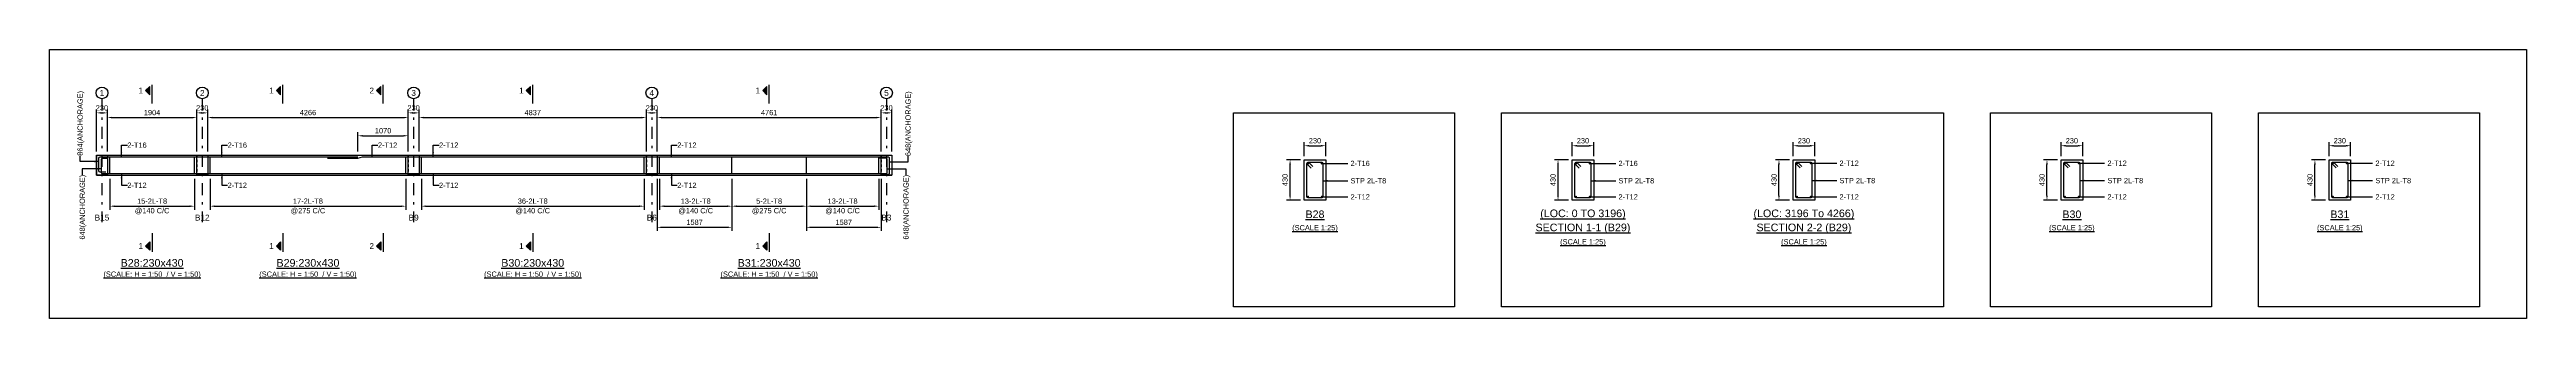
# Model space of a CAD drawing. Header units: inches. Extents: x -2000 to 103376, y -209440 to 3300.
# Drawn here: x -2000 to 103376, y -209440 to -197980 of the extents above; entities that cross this region are included whole.
import ezdxf
from ezdxf.enums import TextEntityAlignment as Align

# ---------------------------------------------------------------- set-up
doc = ezdxf.new("R2010")
doc.units = ezdxf.units.IN
doc.header["$LTSCALE"] = 1000
doc.header["$MEASUREMENT"] = 0
doc.linetypes.add('SCCenter', pattern=[1.2, 0.5, -0.3, 0.1, -0.3])
doc.linetypes.add('SCHidden', pattern=[0.2, 0.1, -0.1])
for name, color, linetype in [('Concrete Line', 2, 'Continuous'), ('Dimension', 31, 'Continuous'), ('Grid', 8, 'Continuous'), ('Labels', 4, 'Continuous'), ('Labels_Support', 4, 'Continuous'), ('Link', 225, 'Continuous'), ('Reinforcement', 4, 'Continuous'), ('Schedule Border', 60, 'Continuous'), ('Section Mark', 5, 'Continuous'), ('Solid', 25, 'Continuous'), ('Text', 31, 'Continuous'), ('Text_Scale', 31, 'Continuous')]:
    doc.layers.add(name, color=color, linetype=linetype)
doc.styles.add('SC-SansSerif', font='SansSerif')
doc.styles.get("Standard").update_dxf_attribs({"font": 'txt.shx'})
doc.dimstyles.new('SCBBSDimStyl', dxfattribs={"dimtxt": 225, "dimasz": 200, "dimexe": 150, "dimexo": 150, "dimgap": 100, "dimtad": 1, "dimtoh": 1, "dimdec": 0, "dimzin": 0, "dimdsep": 46, "dimtxsty": 'SC-SansSerif', "dimcen": 0.09, "dimclrd": 8, "dimclre": 8, "dimclrt": 31, "dimadec": 0, "dimazin": 0, "dimtfac": 1, "dimtdec": 0, "dimtix": 1, "dimtofl": 0, "dimtmove": 0, "dimatfit": 3, "dimfxl": 1, "dimtolj": 1, "dimtzin": 0, "dimarcsym": 0})
doc.dimstyles.get("Standard").update_dxf_attribs({"dimtxt": 0.18, "dimasz": 200, "dimexe": 0.18, "dimexo": 0.0625, "dimgap": 0.09, "dimtad": 0, "dimtih": 1, "dimtoh": 1, "dimdec": 4, "dimzin": 0, "dimdsep": 46, "dimtxsty": 'Standard', "dimcen": 0.09, "dimadec": 0, "dimazin": 0, "dimtfac": 1, "dimtdec": 4, "dimtofl": 0, "dimtmove": 0, "dimatfit": 3, "dimfxl": 1, "dimtolj": 1, "dimtzin": 0, "dimarcsym": 0})

# ---------------------------------------------------------------- blocks, each defined once
blk = doc.blocks.new('*D153')
at = {"color": 8, "linetype": 'ByBlock', "lineweight": -2}
for p, q in [((560, -203490), (560, -204805)), ((4168, -203490), (4168, -204805)), ((760, -204655), (3968, -204655))]:
    blk.add_line(p, q, dxfattribs=at)
at = {"color": 8}
for points in [[(560, -204655), (760, -204622), (760, -204688)], [(4168, -204655), (3968, -204688), (3968, -204622)]]:
    blk.add_solid(points, dxfattribs=at)
at = {"layer": 'DEFPOINTS', "color": 31}
for p in [(560, -203340), (4168, -203340), (560, -204655)]:
    blk.add_point(p, dxfattribs=at)
at = {"color": 31, "char_height": 225, "attachment_point": 5, "style": 'SC-SansSerif'}
for s, insert in [('\\A1;15-2L-T8', (2364, -204442)), ('\\A1;@140 C/C', (2364, -204868))]:
    blk.add_mtext(s, dxfattribs=dict(at, insert=insert))
blk = doc.blocks.new('*D154')
at = {"color": 8, "linetype": 'ByBlock', "lineweight": -2}
for p, q in [((4828, -203490), (4828, -204805)), ((13160, -203490), (13160, -204805)), ((5028, -204655), (12960, -204655))]:
    blk.add_line(p, q, dxfattribs=at)
at = {"color": 8}
for points in [[(4828, -204655), (5028, -204622), (5028, -204688)], [(13160, -204655), (12960, -204688), (12960, -204622)]]:
    blk.add_solid(points, dxfattribs=at)
at = {"layer": 'DEFPOINTS', "color": 31}
for p in [(4828, -203340), (13160, -203340), (4828, -204655)]:
    blk.add_point(p, dxfattribs=at)
at = {"color": 31, "char_height": 225, "attachment_point": 5, "style": 'SC-SansSerif'}
for s, insert in [('\\A1;17-2L-T8', (8994, -204442)), ('\\A1;@275 C/C', (8994, -204868))]:
    blk.add_mtext(s, dxfattribs=dict(at, insert=insert))
blk = doc.blocks.new('*D155')
at = {"color": 8, "linetype": 'ByBlock', "lineweight": -2}
for p, q in [((13820, -203490), (13820, -204805)), ((23294, -203490), (23294, -204805)), ((14020, -204655), (23094, -204655))]:
    blk.add_line(p, q, dxfattribs=at)
at = {"color": 8}
for points in [[(13820, -204655), (14020, -204622), (14020, -204688)], [(23294, -204655), (23094, -204688), (23094, -204622)]]:
    blk.add_solid(points, dxfattribs=at)
at = {"layer": 'DEFPOINTS', "color": 31}
for p in [(13820, -203340), (23294, -203340), (13820, -204655)]:
    blk.add_point(p, dxfattribs=at)
at = {"color": 31, "char_height": 225, "attachment_point": 5, "style": 'SC-SansSerif'}
for s, insert in [('\\A1;36-2L-T8', (18557, -204442)), ('\\A1;@140 C/C', (18557, -204868))]:
    blk.add_mtext(s, dxfattribs=dict(at, insert=insert))
blk = doc.blocks.new('*D156')
at = {"color": 8, "linetype": 'ByBlock', "lineweight": -2}
for p, q in [((23954, -203490), (23954, -204805)), ((27028, -203490), (27028, -204805)), ((24154, -204655), (26828, -204655))]:
    blk.add_line(p, q, dxfattribs=at)
at = {"color": 8}
for points in [[(23954, -204655), (24154, -204622), (24154, -204688)], [(27028, -204655), (26828, -204688), (26828, -204622)]]:
    blk.add_solid(points, dxfattribs=at)
at = {"layer": 'DEFPOINTS', "color": 31}
for p in [(23954, -203340), (27028, -203340), (23954, -204655)]:
    blk.add_point(p, dxfattribs=at)
at = {"color": 31, "char_height": 225, "attachment_point": 5, "style": 'SC-SansSerif'}
for s, insert in [('\\A1;13-2L-T8', (25491, -204442)), ('\\A1;@140 C/C', (25491, -204868))]:
    blk.add_mtext(s, dxfattribs=dict(at, insert=insert))
blk = doc.blocks.new('*D157')
at = {"color": 8, "linetype": 'ByBlock', "lineweight": -2}
for p, q in [((23854, -203490), (23854, -205705)), ((27028, -203490), (27028, -205705)), ((24054, -205555), (26828, -205555))]:
    blk.add_line(p, q, dxfattribs=at)
at = {"color": 8}
for points in [[(23854, -205555), (24054, -205522), (24054, -205588)], [(27028, -205555), (26828, -205588), (26828, -205522)]]:
    blk.add_solid(points, dxfattribs=at)
at = {"layer": 'DEFPOINTS', "color": 31}
for p in [(23854, -203340), (27028, -203340), (23854, -205555)]:
    blk.add_point(p, dxfattribs=at)
at = {"color": 31, "insert": (25441, -205342), "char_height": 225, "attachment_point": 5, "style": 'SC-SansSerif'}
blk.add_mtext('\\A1;1587', dxfattribs=at)
blk = doc.blocks.new('*D158')
at = {"color": 8, "linetype": 'ByBlock', "lineweight": -2}
for p, q in [((27028, -203490), (27028, -204805)), ((30202, -203490), (30202, -204805)), ((27228, -204655), (30002, -204655))]:
    blk.add_line(p, q, dxfattribs=at)
at = {"color": 8}
for points in [[(27028, -204655), (27228, -204622), (27228, -204688)], [(30202, -204655), (30002, -204688), (30002, -204622)]]:
    blk.add_solid(points, dxfattribs=at)
at = {"layer": 'DEFPOINTS', "color": 31}
for p in [(27028, -203340), (30202, -203340), (27028, -204655)]:
    blk.add_point(p, dxfattribs=at)
at = {"color": 31, "char_height": 225, "attachment_point": 5, "style": 'SC-SansSerif'}
for s, insert in [('\\A1;5-2L-T8', (28615, -204442)), ('\\A1;@275 C/C', (28615, -204868))]:
    blk.add_mtext(s, dxfattribs=dict(at, insert=insert))
blk = doc.blocks.new('*D159')
at = {"color": 8, "linetype": 'ByBlock', "lineweight": -2}
for p, q in [((30202, -203490), (30202, -204805)), ((33276, -203490), (33276, -204805)), ((30402, -204655), (33076, -204655))]:
    blk.add_line(p, q, dxfattribs=at)
at = {"color": 8}
for points in [[(30202, -204655), (30402, -204622), (30402, -204688)], [(33276, -204655), (33076, -204688), (33076, -204622)]]:
    blk.add_solid(points, dxfattribs=at)
at = {"layer": 'DEFPOINTS', "color": 31}
for p in [(30202, -203340), (33276, -203340), (30202, -204655)]:
    blk.add_point(p, dxfattribs=at)
at = {"color": 31, "char_height": 225, "attachment_point": 5, "style": 'SC-SansSerif'}
for s, insert in [('\\A1;13-2L-T8', (31739, -204442)), ('\\A1;@140 C/C', (31739, -204868))]:
    blk.add_mtext(s, dxfattribs=dict(at, insert=insert))
blk = doc.blocks.new('*D160')
at = {"color": 8, "linetype": 'ByBlock', "lineweight": -2}
for p, q in [((30202, -203490), (30202, -205705)), ((33376, -203490), (33376, -205705)), ((30402, -205555), (33176, -205555))]:
    blk.add_line(p, q, dxfattribs=at)
at = {"color": 8}
for points in [[(30202, -205555), (30402, -205522), (30402, -205588)], [(33376, -205555), (33176, -205588), (33176, -205522)]]:
    blk.add_solid(points, dxfattribs=at)
at = {"layer": 'DEFPOINTS', "color": 31}
for p in [(30202, -203340), (33376, -203340), (30202, -205555)]:
    blk.add_point(p, dxfattribs=at)
at = {"color": 31, "insert": (31789, -205342), "char_height": 225, "attachment_point": 5, "style": 'SC-SansSerif'}
blk.add_mtext('\\A1;1587', dxfattribs=at)
blk = doc.blocks.new('*D161')
at = {"color": 8, "linetype": 'ByBlock', "lineweight": -2}
for p, q in [((11121, -202330), (11121, -201505)), ((11321, -201655), (13061, -201655)), ((13261, -202330), (13261, -201505))]:
    blk.add_line(p, q, dxfattribs=at)
at = {"color": 8}
for points in [[(11121, -201655), (11321, -201622), (11321, -201688)], [(13261, -201655), (13061, -201688), (13061, -201622)]]:
    blk.add_solid(points, dxfattribs=at)
at = {"layer": 'DEFPOINTS', "color": 31}
for p in [(11121, -201655), (11121, -202480), (13261, -202480)]:
    blk.add_point(p, dxfattribs=at)
at = {"color": 31, "insert": (12191, -201442), "char_height": 225, "attachment_point": 5, "style": 'SC-SansSerif'}
blk.add_mtext('\\A1;1070', dxfattribs=at)
blk = doc.blocks.new('*D162')
at = {"color": 8, "linetype": 'ByBlock', "lineweight": -2}
for p, q in [((51376, -202530), (51376, -201930)), ((51576, -202080), (52096, -202080)), ((52296, -202530), (52296, -201930))]:
    blk.add_line(p, q, dxfattribs=at)
at = {"color": 8}
for points in [[(51376, -202080), (51576, -202047), (51576, -202113)], [(52296, -202080), (52096, -202113), (52096, -202047)]]:
    blk.add_solid(points, dxfattribs=at)
at = {"layer": 'DEFPOINTS', "color": 31}
for p in [(51376, -202080), (51376, -202680), (52296, -202680)]:
    blk.add_point(p, dxfattribs=at)
at = {"color": 31, "insert": (51836, -201868), "char_height": 225, "attachment_point": 5, "style": 'SC-SansSerif'}
blk.add_mtext('\\A1;230', dxfattribs=at)
blk = doc.blocks.new('*D163')
at = {"color": 8, "linetype": 'ByBlock', "lineweight": -2}
for p, q in [((51226, -202680), (50626, -202680)), ((50776, -204200), (50776, -202880)), ((51226, -204400), (50626, -204400))]:
    blk.add_line(p, q, dxfattribs=at)
at = {"color": 8}
for points in [[(50776, -202680), (50809, -202880), (50743, -202880)], [(50776, -204400), (50743, -204200), (50809, -204200)]]:
    blk.add_solid(points, dxfattribs=at)
at = {"layer": 'DEFPOINTS', "color": 31}
for p in [(51376, -202680), (50776, -204400), (51376, -204400)]:
    blk.add_point(p, dxfattribs=at)
at = {"color": 31, "insert": (50564, -203540), "char_height": 225, "attachment_point": 5, "rotation": 90, "style": 'SC-SansSerif'}
blk.add_mtext('\\A1;430', dxfattribs=at)
blk = doc.blocks.new('*D164')
at = {"color": 8, "linetype": 'ByBlock', "lineweight": -2}
for p, q in [((62776, -202530), (62776, -201930)), ((62976, -202080), (63496, -202080)), ((63696, -202530), (63696, -201930))]:
    blk.add_line(p, q, dxfattribs=at)
at = {"color": 8}
for points in [[(62776, -202080), (62976, -202047), (62976, -202113)], [(63696, -202080), (63496, -202113), (63496, -202047)]]:
    blk.add_solid(points, dxfattribs=at)
at = {"layer": 'DEFPOINTS', "color": 31}
for p in [(62776, -202080), (62776, -202680), (63696, -202680)]:
    blk.add_point(p, dxfattribs=at)
at = {"color": 31, "insert": (63236, -201868), "char_height": 225, "attachment_point": 5, "style": 'SC-SansSerif'}
blk.add_mtext('\\A1;230', dxfattribs=at)
blk = doc.blocks.new('*D165')
at = {"color": 8, "linetype": 'ByBlock', "lineweight": -2}
for p, q in [((62626, -202680), (62026, -202680)), ((62176, -204200), (62176, -202880)), ((62626, -204400), (62026, -204400))]:
    blk.add_line(p, q, dxfattribs=at)
at = {"color": 8}
for points in [[(62176, -202680), (62209, -202880), (62143, -202880)], [(62176, -204400), (62143, -204200), (62209, -204200)]]:
    blk.add_solid(points, dxfattribs=at)
at = {"layer": 'DEFPOINTS', "color": 31}
for p in [(62776, -202680), (62176, -204400), (62776, -204400)]:
    blk.add_point(p, dxfattribs=at)
at = {"color": 31, "insert": (61964, -203540), "char_height": 225, "attachment_point": 5, "rotation": 90, "style": 'SC-SansSerif'}
blk.add_mtext('\\A1;430', dxfattribs=at)
blk = doc.blocks.new('*D166')
at = {"color": 8, "linetype": 'ByBlock', "lineweight": -2}
for p, q in [((72176, -202530), (72176, -201930)), ((72376, -202080), (72896, -202080)), ((73096, -202530), (73096, -201930))]:
    blk.add_line(p, q, dxfattribs=at)
at = {"color": 8}
for points in [[(72176, -202080), (72376, -202047), (72376, -202113)], [(73096, -202080), (72896, -202113), (72896, -202047)]]:
    blk.add_solid(points, dxfattribs=at)
at = {"layer": 'DEFPOINTS', "color": 31}
for p in [(72176, -202080), (72176, -202680), (73096, -202680)]:
    blk.add_point(p, dxfattribs=at)
at = {"color": 31, "insert": (72636, -201868), "char_height": 225, "attachment_point": 5, "style": 'SC-SansSerif'}
blk.add_mtext('\\A1;230', dxfattribs=at)
blk = doc.blocks.new('*D167')
at = {"color": 8, "linetype": 'ByBlock', "lineweight": -2}
for p, q in [((72026, -202680), (71426, -202680)), ((71576, -204200), (71576, -202880)), ((72026, -204400), (71426, -204400))]:
    blk.add_line(p, q, dxfattribs=at)
at = {"color": 8}
for points in [[(71576, -202680), (71609, -202880), (71543, -202880)], [(71576, -204400), (71543, -204200), (71609, -204200)]]:
    blk.add_solid(points, dxfattribs=at)
at = {"layer": 'DEFPOINTS', "color": 31}
for p in [(72176, -202680), (71576, -204400), (72176, -204400)]:
    blk.add_point(p, dxfattribs=at)
at = {"color": 31, "insert": (71364, -203540), "char_height": 225, "attachment_point": 5, "rotation": 90, "style": 'SC-SansSerif'}
blk.add_mtext('\\A1;430', dxfattribs=at)
blk = doc.blocks.new('*D168')
at = {"color": 8, "linetype": 'ByBlock', "lineweight": -2}
for p, q in [((83576, -202530), (83576, -201930)), ((83776, -202080), (84296, -202080)), ((84496, -202530), (84496, -201930))]:
    blk.add_line(p, q, dxfattribs=at)
at = {"color": 8}
for points in [[(83576, -202080), (83776, -202047), (83776, -202113)], [(84496, -202080), (84296, -202113), (84296, -202047)]]:
    blk.add_solid(points, dxfattribs=at)
at = {"layer": 'DEFPOINTS', "color": 31}
for p in [(83576, -202080), (83576, -202680), (84496, -202680)]:
    blk.add_point(p, dxfattribs=at)
at = {"color": 31, "insert": (84036, -201868), "char_height": 225, "attachment_point": 5, "style": 'SC-SansSerif'}
blk.add_mtext('\\A1;230', dxfattribs=at)
blk = doc.blocks.new('*D169')
at = {"color": 8, "linetype": 'ByBlock', "lineweight": -2}
for p, q in [((83426, -202680), (82826, -202680)), ((82976, -204200), (82976, -202880)), ((83426, -204400), (82826, -204400))]:
    blk.add_line(p, q, dxfattribs=at)
at = {"color": 8}
for points in [[(82976, -202680), (83009, -202880), (82943, -202880)], [(82976, -204400), (82943, -204200), (83009, -204200)]]:
    blk.add_solid(points, dxfattribs=at)
at = {"layer": 'DEFPOINTS', "color": 31}
for p in [(83576, -202680), (82976, -204400), (83576, -204400)]:
    blk.add_point(p, dxfattribs=at)
at = {"color": 31, "insert": (82764, -203540), "char_height": 225, "attachment_point": 5, "rotation": 90, "style": 'SC-SansSerif'}
blk.add_mtext('\\A1;430', dxfattribs=at)
blk = doc.blocks.new('*D170')
at = {"color": 8, "linetype": 'ByBlock', "lineweight": -2}
for p, q in [((94976, -202530), (94976, -201930)), ((95176, -202080), (95696, -202080)), ((95896, -202530), (95896, -201930))]:
    blk.add_line(p, q, dxfattribs=at)
at = {"color": 8}
for points in [[(94976, -202080), (95176, -202047), (95176, -202113)], [(95896, -202080), (95696, -202113), (95696, -202047)]]:
    blk.add_solid(points, dxfattribs=at)
at = {"layer": 'DEFPOINTS', "color": 31}
for p in [(94976, -202080), (94976, -202680), (95896, -202680)]:
    blk.add_point(p, dxfattribs=at)
at = {"color": 31, "insert": (95436, -201868), "char_height": 225, "attachment_point": 5, "style": 'SC-SansSerif'}
blk.add_mtext('\\A1;230', dxfattribs=at)
blk = doc.blocks.new('*D171')
at = {"color": 8, "linetype": 'ByBlock', "lineweight": -2}
for p, q in [((94826, -202680), (94226, -202680)), ((94376, -204200), (94376, -202880)), ((94826, -204400), (94226, -204400))]:
    blk.add_line(p, q, dxfattribs=at)
at = {"color": 8}
for points in [[(94376, -202680), (94409, -202880), (94343, -202880)], [(94376, -204400), (94343, -204200), (94409, -204200)]]:
    blk.add_solid(points, dxfattribs=at)
at = {"layer": 'DEFPOINTS', "color": 31}
for p in [(94976, -202680), (94376, -204400), (94976, -204400)]:
    blk.add_point(p, dxfattribs=at)
at = {"color": 31, "insert": (94164, -203540), "char_height": 225, "attachment_point": 5, "rotation": 90, "style": 'SC-SansSerif'}
blk.add_mtext('\\A1;430', dxfattribs=at)
blk = doc.blocks.new('*D172')
at = {"color": 8, "linetype": 'ByBlock', "lineweight": -2}
for p, q in [((460, -202330), (460, -200730)), ((660, -200880), (4068, -200880)), ((4268, -202330), (4268, -200730))]:
    blk.add_line(p, q, dxfattribs=at)
at = {"color": 8}
for points in [[(460, -200880), (660, -200847), (660, -200913)], [(4268, -200880), (4068, -200913), (4068, -200847)]]:
    blk.add_solid(points, dxfattribs=at)
at = {"layer": 'DEFPOINTS', "color": 31}
for p in [(460, -200880), (460, -202480), (4268, -202480)]:
    blk.add_point(p, dxfattribs=at)
at = {"color": 31, "insert": (2364, -200668), "char_height": 225, "attachment_point": 5, "style": 'SC-SansSerif'}
blk.add_mtext('\\A1;1904', dxfattribs=at)
blk = doc.blocks.new('*D173')
at = {"color": 8, "linetype": 'ByBlock', "lineweight": -2}
for p, q in [((4728, -202330), (4728, -200730)), ((4928, -200880), (13060, -200880)), ((13260, -202330), (13260, -200730))]:
    blk.add_line(p, q, dxfattribs=at)
at = {"color": 8}
for points in [[(4728, -200880), (4928, -200847), (4928, -200913)], [(13260, -200880), (13060, -200913), (13060, -200847)]]:
    blk.add_solid(points, dxfattribs=at)
at = {"layer": 'DEFPOINTS', "color": 31}
for p in [(4728, -200880), (4728, -202480), (13260, -202480)]:
    blk.add_point(p, dxfattribs=at)
at = {"color": 31, "insert": (8994, -200668), "char_height": 225, "attachment_point": 5, "style": 'SC-SansSerif'}
blk.add_mtext('\\A1;4266', dxfattribs=at)
blk = doc.blocks.new('*D174')
at = {"color": 8, "linetype": 'ByBlock', "lineweight": -2}
for p, q in [((13720, -202330), (13720, -200730)), ((13920, -200880), (23194, -200880)), ((23394, -202330), (23394, -200730))]:
    blk.add_line(p, q, dxfattribs=at)
at = {"color": 8}
for points in [[(13720, -200880), (13920, -200847), (13920, -200913)], [(23394, -200880), (23194, -200913), (23194, -200847)]]:
    blk.add_solid(points, dxfattribs=at)
at = {"layer": 'DEFPOINTS', "color": 31}
for p in [(13720, -200880), (13720, -202480), (23394, -202480)]:
    blk.add_point(p, dxfattribs=at)
at = {"color": 31, "insert": (18557, -200668), "char_height": 225, "attachment_point": 5, "style": 'SC-SansSerif'}
blk.add_mtext('\\A1;4837', dxfattribs=at)
blk = doc.blocks.new('*D175')
at = {"color": 8, "linetype": 'ByBlock', "lineweight": -2}
for p, q in [((23854, -202330), (23854, -200730)), ((24054, -200880), (33176, -200880)), ((33376, -202330), (33376, -200730))]:
    blk.add_line(p, q, dxfattribs=at)
at = {"color": 8}
for points in [[(23854, -200880), (24054, -200847), (24054, -200913)], [(33376, -200880), (33176, -200913), (33176, -200847)]]:
    blk.add_solid(points, dxfattribs=at)
at = {"layer": 'DEFPOINTS', "color": 31}
for p in [(23854, -200880), (23854, -202480), (33376, -202480)]:
    blk.add_point(p, dxfattribs=at)
at = {"color": 31, "insert": (28615, -200668), "char_height": 225, "attachment_point": 5, "style": 'SC-SansSerif'}
blk.add_mtext('\\A1;4761', dxfattribs=at)
blk = doc.blocks.new('*D176')
at = {"color": 8, "linetype": 'ByBlock', "lineweight": -2}
for p, q in [((0, -202330), (0, -200530)), ((200, -200680), (260, -200680)), ((460, -202330), (460, -200530))]:
    blk.add_line(p, q, dxfattribs=at)
at = {"color": 8}
for points in [[(0, -200680), (200, -200647), (200, -200713)], [(460, -200680), (260, -200713), (260, -200647)]]:
    blk.add_solid(points, dxfattribs=at)
at = {"layer": 'DEFPOINTS', "color": 31}
for p in [(0, -200680), (0, -202480), (460, -202480)]:
    blk.add_point(p, dxfattribs=at)
at = {"color": 31, "insert": (230, -200468), "char_height": 225, "attachment_point": 5, "style": 'SC-SansSerif'}
blk.add_mtext('\\A1;230', dxfattribs=at)
blk = doc.blocks.new('*D177')
at = {"color": 8, "linetype": 'ByBlock', "lineweight": -2}
for p, q in [((4268, -202330), (4268, -200530)), ((4468, -200680), (4528, -200680)), ((4728, -202330), (4728, -200530))]:
    blk.add_line(p, q, dxfattribs=at)
at = {"color": 8}
for points in [[(4268, -200680), (4468, -200647), (4468, -200713)], [(4728, -200680), (4528, -200713), (4528, -200647)]]:
    blk.add_solid(points, dxfattribs=at)
at = {"layer": 'DEFPOINTS', "color": 31}
for p in [(4268, -200680), (4268, -202480), (4728, -202480)]:
    blk.add_point(p, dxfattribs=at)
at = {"color": 31, "insert": (4498, -200468), "char_height": 225, "attachment_point": 5, "style": 'SC-SansSerif'}
blk.add_mtext('\\A1;230', dxfattribs=at)
blk = doc.blocks.new('*D178')
at = {"color": 8, "linetype": 'ByBlock', "lineweight": -2}
for p, q in [((13260, -202330), (13260, -200530)), ((13460, -200680), (13520, -200680)), ((13720, -202330), (13720, -200530))]:
    blk.add_line(p, q, dxfattribs=at)
at = {"color": 8}
for points in [[(13260, -200680), (13460, -200647), (13460, -200713)], [(13720, -200680), (13520, -200713), (13520, -200647)]]:
    blk.add_solid(points, dxfattribs=at)
at = {"layer": 'DEFPOINTS', "color": 31}
for p in [(13260, -200680), (13260, -202480), (13720, -202480)]:
    blk.add_point(p, dxfattribs=at)
at = {"color": 31, "insert": (13490, -200468), "char_height": 225, "attachment_point": 5, "style": 'SC-SansSerif'}
blk.add_mtext('\\A1;230', dxfattribs=at)
blk = doc.blocks.new('*D179')
at = {"color": 8, "linetype": 'ByBlock', "lineweight": -2}
for p, q in [((23394, -202330), (23394, -200530)), ((23594, -200680), (23654, -200680)), ((23854, -202330), (23854, -200530))]:
    blk.add_line(p, q, dxfattribs=at)
at = {"color": 8}
for points in [[(23394, -200680), (23594, -200647), (23594, -200713)], [(23854, -200680), (23654, -200713), (23654, -200647)]]:
    blk.add_solid(points, dxfattribs=at)
at = {"layer": 'DEFPOINTS', "color": 31}
for p in [(23394, -200680), (23394, -202480), (23854, -202480)]:
    blk.add_point(p, dxfattribs=at)
at = {"color": 31, "insert": (23624, -200468), "char_height": 225, "attachment_point": 5, "style": 'SC-SansSerif'}
blk.add_mtext('\\A1;230', dxfattribs=at)
blk = doc.blocks.new('*D180')
at = {"color": 8, "linetype": 'ByBlock', "lineweight": -2}
for p, q in [((33376, -202330), (33376, -200530)), ((33576, -200680), (33636, -200680)), ((33836, -202330), (33836, -200530))]:
    blk.add_line(p, q, dxfattribs=at)
at = {"color": 8}
for points in [[(33376, -200680), (33576, -200647), (33576, -200713)], [(33836, -200680), (33636, -200713), (33636, -200647)]]:
    blk.add_solid(points, dxfattribs=at)
at = {"layer": 'DEFPOINTS', "color": 31}
for p in [(33376, -200680), (33376, -202480), (33836, -202480)]:
    blk.add_point(p, dxfattribs=at)
at = {"color": 31, "insert": (33606, -200468), "char_height": 225, "attachment_point": 5, "style": 'SC-SansSerif'}
blk.add_mtext('\\A1;230', dxfattribs=at)

msp = doc.modelspace()

# ---------------------------------------------------------------- hatches: boundary and pattern name
at = {"layer": 'Solid'}
for points in [[(2264, -199555), (2089, -199730), (2264, -199905), (2264, -199555)], [(7824.5, -199555), (7649.5, -199730), (7824.5, -199905), (7824.5, -199555)], [(12091, -199555), (11916, -199730), (12091, -199905), (12091, -199555)], [(18457, -199555), (18282, -199730), (18457, -199905), (18457, -199555)], [(28515.5, -199555), (28340.5, -199730), (28515.5, -199905), (28515.5, -199555)], [(2264, -206530), (2089, -206355), (2264, -206180), (2264, -206530)], [(7824.5, -206530), (7649.5, -206355), (7824.5, -206180), (7824.5, -206530)], [(12091, -206530), (11916, -206355), (12091, -206180), (12091, -206530)], [(18457, -206530), (18282, -206355), (18457, -206180), (18457, -206530)], [(28515.5, -206530), (28340.5, -206355), (28515.5, -206180), (28515.5, -206530)]]:
    msp.add_hatch(color=256, dxfattribs=at).paths.add_polyline_path(points, flags=0)

# ---------------------------------------------------------------- linework, layer by layer
at = {"layer": 'Concrete Line'}
for points in [[(0, -202480), (460, -202480)], [(0, -202480), (0, -203340)], [(0, -203340), (460, -203340)], [(460, -202480), (4268, -202480)], [(460, -203340), (4268, -203340)], [(4268, -202480), (4728, -202480)], [(4268, -203340), (4728, -203340)], [(4728, -202480), (13260, -202480)], [(4728, -203340), (13260, -203340)], [(13260, -202480), (13720, -202480)], [(13260, -203340), (13720, -203340)], [(13720, -202480), (23394, -202480)], [(13720, -203340), (23394, -203340)], [(23394, -202480), (23854, -202480)], [(23394, -203340), (23854, -203340)], [(23854, -202480), (33376, -202480)], [(23854, -203340), (33376, -203340)], [(33376, -202480), (33836, -202480)], [(33376, -203340), (33836, -203340)], [(33836, -202480), (33836, -203340)]]:
    msp.add_lwpolyline(points, dxfattribs=at)
for points in [[(0, -202480), (460, -202480), (460, -202480), (460, -203340), (460, -203340), (0, -203340), (0, -203340), (0, -202480)], [(4268, -203340), (4268, -202480), (4268, -202480), (4728, -202480), (4728, -202480), (4728, -203340), (4728, -203340), (4268, -203340)], [(13260, -203340), (13260, -202480), (13260, -202480), (13720, -202480), (13720, -202480), (13720, -203340), (13720, -203340), (13260, -203340)], [(23394, -203340), (23394, -202480), (23394, -202480), (23854, -202480), (23854, -202480), (23854, -203340), (23854, -203340), (23394, -203340)], [(33376, -202480), (33836, -202480), (33836, -202480), (33836, -203340), (33836, -203340), (33376, -203340), (33376, -203340), (33376, -202480)], [(51376, -202680), (52296, -202680), (52296, -204400), (51376, -204400)], [(62776, -202680), (63696, -202680), (63696, -204400), (62776, -204400)], [(72176, -202680), (73096, -202680), (73096, -204400), (72176, -204400)], [(83576, -202680), (84496, -202680), (84496, -204400), (83576, -204400)], [(94976, -202680), (95896, -202680), (95896, -204400), (94976, -204400)]]:
    msp.add_lwpolyline(points, close=True, dxfattribs=at)
at = {"layer": 'Concrete Line', "linetype": 'SCHidden'}
for points in [[(0, -202480), (460, -202480), (460, -202480), (460, -203340), (460, -203340), (0, -203340), (0, -203340), (0, -202480)], [(4268, -203340), (4268, -202480), (4268, -202480), (4728, -202480), (4728, -202480), (4728, -203340), (4728, -203340), (4268, -203340)], [(13260, -203340), (13260, -202480), (13260, -202480), (13720, -202480), (13720, -202480), (13720, -203340), (13720, -203340), (13260, -203340)], [(23394, -203340), (23394, -202480), (23394, -202480), (23854, -202480), (23854, -202480), (23854, -203340), (23854, -203340), (23394, -203340)], [(33376, -202480), (33836, -202480), (33836, -202480), (33836, -203340), (33836, -203340), (33376, -203340), (33376, -203340), (33376, -202480)]]:
    msp.add_lwpolyline(points, close=True, dxfattribs=at)
at = {"layer": 'Concrete Line', "color": 8, "linetype": 'SCHidden'}
for points in [[(460, -202480), (460, -203340)], [(4268, -202480), (4268, -203340)], [(4728, -202480), (4728, -203340)], [(13260, -202480), (13260, -203340)], [(13720, -202480), (13720, -203340)], [(23394, -202480), (23394, -203340)], [(23854, -202480), (23854, -203340)], [(33376, -202480), (33376, -203340)]]:
    msp.add_lwpolyline(points, dxfattribs=at)
at = {"layer": 'Grid', "linetype": 'SCCenter'}
for p, q in [((230, -200080), (230, -205340)), ((4498, -200080), (4498, -205340)), ((13490, -200080), (13490, -205340)), ((23624, -200080), (23624, -205340)), ((33606, -200080), (33606, -205340))]:
    msp.add_line(p, q, dxfattribs=at)
at = {"layer": 'Grid'}
for centre in [(230, -199830), (4498, -199830), (13490, -199830), (23624, -199830), (33606, -199830)]:
    msp.add_circle(centre, 250, dxfattribs=at)
at = {"layer": 'Link'}
for p, q in [((560, -203280), (560, -202540)), ((4168, -203280), (4168, -202540)), ((4828, -203280), (4828, -202540)), ((13160, -203280), (13160, -202540)), ((13820, -203280), (13820, -202540)), ((23294, -203280), (23294, -202540)), ((23954, -203280), (23954, -202540)), ((27028, -203280), (27028, -202540)), ((30202, -203280), (30202, -202540)), ((33276, -203280), (33276, -202540))]:
    msp.add_line(p, q, dxfattribs=at)
for points in [[(51679.6, -203035.7), (51510, -202865.9, -0.66792472), (51544, -202784), (52128, -202784, -0.41421356), (52176, -202832), (52176, -204256, -0.41421356), (52130, -204302), (51542, -204302, -0.41421356), (51496, -204256), (51496, -202832, -0.66843261), (51578, -202798.1), (51747.6, -202967.9)], [(63079.6, -203035.7), (62910, -202865.9, -0.66792472), (62944, -202784), (63528, -202784, -0.41421356), (63576, -202832), (63576, -204256, -0.41421356), (63530, -204302), (62942, -204302, -0.41421356), (62896, -204256), (62896, -202832, -0.66843261), (62978, -202798.1), (63147.6, -202967.9)], [(72479.2, -203026.2), (72309.5, -202856.5, -0.66817864), (72342, -202778), (72930, -202778, -0.41421356), (72976, -202824), (72976, -204256, -0.41421356), (72930, -204302), (72342, -204302, -0.41421356), (72296, -204256), (72296, -202824, -0.66817864), (72374.5, -202791.5), (72544.2, -202961.2)], [(83879.2, -203026.2), (83709.5, -202856.5, -0.66817864), (83742, -202778), (84330, -202778, -0.41421356), (84376, -202824), (84376, -204256, -0.41421356), (84330, -204302), (83742, -204302, -0.41421356), (83696, -204256), (83696, -202824, -0.66817864), (83774.5, -202791.5), (83944.2, -202961.2)], [(95279.2, -203026.2), (95109.5, -202856.5, -0.66817864), (95142, -202778), (95730, -202778, -0.41421356), (95776, -202824), (95776, -204256, -0.41421356), (95730, -204302), (95142, -204302, -0.41421356), (95096, -204256), (95096, -202824, -0.66817864), (95174.5, -202791.5), (95344.2, -202961.2)]]:
    msp.add_lwpolyline(points, format="xyb", dxfattribs=at)
at = {"layer": 'Reinforcement'}
for points in [[(400, -203204), (150, -203204, -0.41421356), (100, -203154), (100, -202606, -0.41421356), (150, -202556), (11121, -202556)], [(492, -202620), (242, -202620, 0.41421356), (192, -202670), (192, -203218, 0.41421356), (242, -203268), (33587.5, -203268, 0.41421328), (33637.5, -203218), (33637.5, -202654, 0.41421328), (33587.5, -202604), (33287.5, -202604)], [(9825, -202604), (11121, -202604), (11313, -202556), (33674, -202556, -0.41421358), (33724, -202606), (33724, -203262, -0.41421358), (33674, -203312), (33424, -203312)]]:
    msp.add_lwpolyline(points, format="xyb", dxfattribs=at)
for points, const_width in [([(51520, -202832, 1), (51568, -202832, 1)], 48), ([(52104, -202832, 1), (52152, -202832, 1)], 48), ([(62920, -202832, 1), (62968, -202832, 1)], 48), ([(63504, -202832, 1), (63552, -202832, 1)], 48), ([(72319, -202824, 1), (72365, -202824, 1)], 46), ([(72907, -202824, 1), (72953, -202824, 1)], 46), ([(83719, -202824, 1), (83765, -202824, 1)], 46), ([(84307, -202824, 1), (84353, -202824, 1)], 46), ([(95119, -202824, 1), (95165, -202824, 1)], 46), ([(95707, -202824, 1), (95753, -202824, 1)], 46), ([(51519, -204256, 1), (51565, -204256, 1)], 46), ([(52107, -204256, 1), (52153, -204256, 1)], 46), ([(62919, -204256, 1), (62965, -204256, 1)], 46), ([(63507, -204256, 1), (63553, -204256, 1)], 46), ([(72319, -204256, 1), (72365, -204256, 1)], 46), ([(72907, -204256, 1), (72953, -204256, 1)], 46), ([(83719, -204256, 1), (83765, -204256, 1)], 46), ([(84307, -204256, 1), (84353, -204256, 1)], 46), ([(95119, -204256, 1), (95165, -204256, 1)], 46), ([(95707, -204256, 1), (95753, -204256, 1)], 46)]:
    msp.add_lwpolyline(points, format="xyb", close=True, dxfattribs=dict(at, const_width=const_width))
at = {"layer": 'Schedule Border'}
for points in [[(-2000, -197980), (103376, -197980), (103376, -209440), (-2000, -209440)], [(48376, -200680), (57776, -200680), (57776, -208940), (48376, -208940)], [(59776, -200680), (78576, -200680), (78576, -208940), (59776, -208940)], [(80576, -200680), (89976, -200680), (89976, -208940), (80576, -208940)], [(91976, -200680), (101376, -200680), (101376, -208940), (91976, -208940)]]:
    msp.add_lwpolyline(points, close=True, dxfattribs=at)
at = {"layer": 'Section Mark'}
for points in [[(2264, -199555), (2089, -199730), (2264, -199905), (2264, -199555)], [(2364, -200280), (2364, -199480)], [(7824.5, -199555), (7649.5, -199730), (7824.5, -199905), (7824.5, -199555)], [(7924.5, -200280), (7924.5, -199480)], [(12091, -199555), (11916, -199730), (12091, -199905), (12091, -199555)], [(12191, -200280), (12191, -199480)], [(18457, -199555), (18282, -199730), (18457, -199905), (18457, -199555)], [(18557, -200280), (18557, -199480)], [(28515.5, -199555), (28340.5, -199730), (28515.5, -199905), (28515.5, -199555)], [(28615.5, -200280), (28615.5, -199480)], [(2264, -206530), (2089, -206355), (2264, -206180), (2264, -206530)], [(2364, -205805), (2364, -206605)], [(7824.5, -206530), (7649.5, -206355), (7824.5, -206180), (7824.5, -206530)], [(7924.5, -205805), (7924.5, -206605)], [(12091, -206530), (11916, -206355), (12091, -206180), (12091, -206530)], [(12191, -205805), (12191, -206605)], [(18457, -206530), (18282, -206355), (18457, -206180), (18457, -206530)], [(18557, -205805), (18557, -206605)], [(28515.5, -206530), (28340.5, -206355), (28515.5, -206180), (28515.5, -206530)], [(28615.5, -205805), (28615.5, -206605)]]:
    msp.add_lwpolyline(points, dxfattribs=at)

# ---------------------------------------------------------------- texts
at = {"layer": 'Grid', "style": 'SC-SansSerif'}
for s, p in [('1', (230, -199830)), ('2', (4498, -199830)), ('3', (13490, -199830)), ('4', (23624, -199830)), ('5', (33606, -199830))]:
    msp.add_text(s, height=250, dxfattribs=at).set_placement(p, align=Align.MIDDLE)
at = {"layer": 'Labels', "style": 'SC-SansSerif'}
for s, p in [('%%uB28', (51836, -205000)), ('%%uSECTION 1-1 (B29)', (63236, -205600)), ('%%u(LOC: 0 TO 3196)', (63236, -205000)), ('%%u(LOC: 3196 To 4266)', (72636, -205000)), ('%%uSECTION 2-2 (B29)', (72636, -205600)), ('%%uB30', (84036, -205000)), ('%%uB31', (95436, -205000))]:
    msp.add_text(s, height=325, dxfattribs=at).set_placement(p, align=Align.MIDDLE)
for s, p in [('%%uB28:230x430', (2364, -207330)), ('%%uB29:230x430', (8994, -207330)), ('%%uB30:230x430', (18557, -207330)), ('%%uB31:230x430', (28615, -207330))]:
    msp.add_text(s, height=325, dxfattribs=at).set_placement(p, align=Align.BOTTOM_CENTER)
at = {"layer": 'Labels_Support', "style": 'SC-SansSerif'}
for s, p in [('B15', (230, -205340)), ('B12', (4498, -205340)), ('B9', (13490, -205340)), ('B6', (23624, -205340)), ('B3', (33606, -205340))]:
    msp.add_text(s, height=250, dxfattribs=at).set_placement(p, align=Align.BOTTOM_CENTER)
at = {"layer": 'Section Mark', "style": 'SC-SansSerif'}
for s, p in [('1', (1976.5, -199730)), ('1', (7537, -199730)), ('2', (11803.5, -199730)), ('1', (18169.5, -199730)), ('1', (28228, -199730)), ('1', (1976.5, -206355)), ('1', (7537, -206355)), ('2', (11803.5, -206355)), ('1', (18169.5, -206355)), ('1', (28228, -206355))]:
    msp.add_text(s, height=250, dxfattribs=at).set_placement(p, align=Align.MIDDLE_RIGHT)
at = {"layer": 'Text', "style": 'SC-SansSerif'}
for s, p in [('864(ANCHORAGE)', (-700, -202506)), ('648(ANCHORAGE)', (34524, -202522))]:
    msp.add_text(s, height=225, rotation=90, dxfattribs=at).set_placement(p, align=Align.MIDDLE_LEFT)
for s, p in [('2-T16', (1310, -202055)), ('2-T16', (5578, -202055)), ('2-T12', (11971, -202055)), ('2-T12', (14571, -202055)), ('2-T12', (24704.5, -202055)), ('2-T16', (53348, -202832)), ('2-T16', (64748, -202832)), ('2-T12', (74150, -202824)), ('2-T12', (85550, -202824)), ('2-T12', (96950, -202824)), ('2-T12', (1310, -203765)), ('2-T12', (5578, -203765)), ('2-T12', (14571, -203765)), ('2-T12', (24704.5, -203765)), ('STP 2L-T8', (53348, -203572)), ('2-T12', (53350, -204256)), ('STP 2L-T8', (64748, -203572)), ('2-T12', (64750, -204256)), ('STP 2L-T8', (74150, -203564)), ('2-T12', (74150, -204256)), ('STP 2L-T8', (85550, -203564)), ('2-T12', (85550, -204256)), ('STP 2L-T8', (96950, -203564)), ('2-T12', (96950, -204256))]:
    msp.add_text(s, height=225, dxfattribs=at).set_placement(p, align=Align.MIDDLE_LEFT)
for p in [(-608, -203318), (34436, -203318)]:
    msp.add_text('648(ANCHORAGE)', height=225, rotation=90, dxfattribs=at).set_placement(p, align=Align.MIDDLE_RIGHT)
for p in [(51836, -205600), (84036, -205600), (95436, -205600), (63236, -206200), (72636, -206200)]:
    msp.add_text('%%u(SCALE 1:25)', height=225, dxfattribs=at).set_placement(p, align=Align.MIDDLE)
at = {"layer": 'Text_Scale', "style": 'SC-SansSerif'}
for p in [(2364, -207730), (8994, -207730), (18557, -207730), (28615, -207730)]:
    msp.add_text('%%u(SCALE: H = 1:50  / V = 1:50)', height=225, dxfattribs=at).set_placement(p, align=Align.BOTTOM_CENTER)

# ---------------------------------------------------------------- dimensions: what is measured, and where the dimension line sits
at = {"layer": 'Dimension'}
for base, p1, p2, text, picture, middle in [((460, -200680), (0, -202480), (460, -202480), '230', '*D176', (230, -200680)), ((4268, -200880), (460, -202480), (4268, -202480), '1904', '*D172', (2364, -200880)), ((4728, -200680), (4268, -202480), (4728, -202480), '230', '*D177', (4498, -200680)), ((13260, -200880), (4728, -202480), (13260, -202480), '4266', '*D173', (8994, -200880)), ((13720, -200680), (13260, -202480), (13720, -202480), '230', '*D178', (13490, -200680)), ((23394, -200880), (13720, -202480), (23394, -202480), '4837', '*D174', (18557, -200880)), ((23854, -200680), (23394, -202480), (23854, -202480), '230', '*D179', (23624, -200680)), ((33376, -200880), (23854, -202480), (33376, -202480), '4761', '*D175', (28615, -200880)), ((33836, -200680), (33376, -202480), (33836, -202480), '230', '*D180', (33606, -200680)), ((13261, -201655), (11121, -202480), (13261, -202480), '1070', '*D161', (12191, -201655)), ((4168, -204655), (560, -203340), (4168, -203340), '15-2L-T8\\X@140 C/C', '*D153', (2364, -204655)), ((13160, -204655), (4828, -203340), (13160, -203340), '17-2L-T8\\X@275 C/C', '*D154', (8994, -204655)), ((23294, -204655), (13820, -203340), (23294, -203340), '36-2L-T8\\X@140 C/C', '*D155', (18557, -204655)), ((27028, -205555), (23854, -203340), (27028, -203340), '1587', '*D157', (25441, -205555)), ((27028, -204655), (23954, -203340), (27028, -203340), '13-2L-T8\\X@140 C/C', '*D156', (25491, -204655)), ((30202, -204655), (27028, -203340), (30202, -203340), '5-2L-T8\\X@275 C/C', '*D158', (28615, -204655)), ((33276, -204655), (30202, -203340), (33276, -203340), '13-2L-T8\\X@140 C/C', '*D159', (31739, -204655)), ((33376, -205555), (30202, -203340), (33376, -203340), '1587', '*D160', (31789, -205555))]:
    dim = msp.add_linear_dim(base=base, p1=p1, p2=p2, text=text, dimstyle='SCBBSDimStyl', dxfattribs=at)
    dim.commit()
    dim.dimension.update_dxf_attribs({"geometry": picture, "text_midpoint": middle})
for base, p1, p2, angle, text, picture, middle in [((52296, -202080), (51376, -202680), (52296, -202680), 0, '230', '*D162', (51836, -202080)), ((63696, -202080), (62776, -202680), (63696, -202680), 0, '230', '*D164', (63236, -202080)), ((73096, -202080), (72176, -202680), (73096, -202680), 0, '230', '*D166', (72636, -202080)), ((84496, -202080), (83576, -202680), (84496, -202680), 0, '230', '*D168', (84036, -202080)), ((95896, -202080), (94976, -202680), (95896, -202680), 0, '230', '*D170', (95436, -202080)), ((50776, -202680), (51376, -204400), (51376, -202680), 90, '430', '*D163', (50776, -203540)), ((62176, -202680), (62776, -204400), (62776, -202680), 90, '430', '*D165', (62176, -203540)), ((71576, -202680), (72176, -204400), (72176, -202680), 90, '430', '*D167', (71576, -203540)), ((82976, -202680), (83576, -204400), (83576, -202680), 90, '430', '*D169', (82976, -203540)), ((94376, -202680), (94976, -204400), (94976, -202680), 90, '430', '*D171', (94376, -203540))]:
    dim = msp.add_linear_dim(base=base, p1=p1, p2=p2, angle=angle, text=text, dimstyle='SCBBSDimStyl', override={"dimjust": 0}, dxfattribs=at)
    dim.commit()
    dim.dimension.update_dxf_attribs({"geometry": picture, "text_midpoint": middle, "dimtype": 129})

# ---------------------------------------------------------------- leaders
at = {"layer": 'Dimension', "color": 8}
for points, dimstyle in [([(1060, -202556), (1060, -202055), (1310, -202055)], 'Standard'), ([(5328, -202556), (5328, -202055), (5578, -202055)], 'Standard'), ([(11721, -202556), (11721, -202055), (11971, -202055)], 'Standard'), ([(14321, -202556), (14321, -202055), (14571, -202055)], 'Standard'), ([(24454.5, -202556), (24454.5, -202055), (24704.5, -202055)], 'Standard'), ([(100, -202756), (-700, -202756), (-700, -202506)], 'Standard'), ([(192, -203068), (-608, -203068), (-608, -203318)], 'Standard'), ([(1060, -203268), (1060, -203765), (1310, -203765)], 'Standard'), ([(5328, -203268), (5328, -203765), (5578, -203765)], 'Standard'), ([(14321, -203268), (14321, -203765), (14571, -203765)], 'Standard'), ([(24454.5, -203268), (24454.5, -203765), (24704.5, -203765)], 'Standard'), ([(33636, -203068), (34436, -203068), (34436, -203318)], 'Standard'), ([(33724, -202772), (34524, -202772), (34524, -202522)], 'Standard'), ([(52128, -202832), (52628, -202832), (53228, -202832)], 'SCBBSDimStyl'), ([(63528, -202832), (64028, -202832), (64628, -202832)], 'SCBBSDimStyl'), ([(72930, -202824), (73430, -202824), (74030, -202824)], 'SCBBSDimStyl'), ([(84330, -202824), (84830, -202824), (85430, -202824)], 'SCBBSDimStyl'), ([(95730, -202824), (96230, -202824), (96830, -202824)], 'SCBBSDimStyl'), ([(52130, -204256), (52630, -204256), (53230, -204256)], 'SCBBSDimStyl'), ([(52176, -203572), (53228, -203572)], 'SCBBSDimStyl'), ([(63530, -204256), (64030, -204256), (64630, -204256)], 'SCBBSDimStyl'), ([(63576, -203572), (64628, -203572)], 'SCBBSDimStyl'), ([(72930, -204256), (73430, -204256), (74030, -204256)], 'SCBBSDimStyl'), ([(72976, -203564), (74030, -203564)], 'SCBBSDimStyl'), ([(84330, -204256), (84830, -204256), (85430, -204256)], 'SCBBSDimStyl'), ([(84376, -203564), (85430, -203564)], 'SCBBSDimStyl'), ([(95730, -204256), (96230, -204256), (96830, -204256)], 'SCBBSDimStyl'), ([(95776, -203564), (96830, -203564)], 'SCBBSDimStyl')]:
    msp.add_leader(points, dimstyle=dimstyle, dxfattribs=at)

doc.saveas('drawing.dxf')
